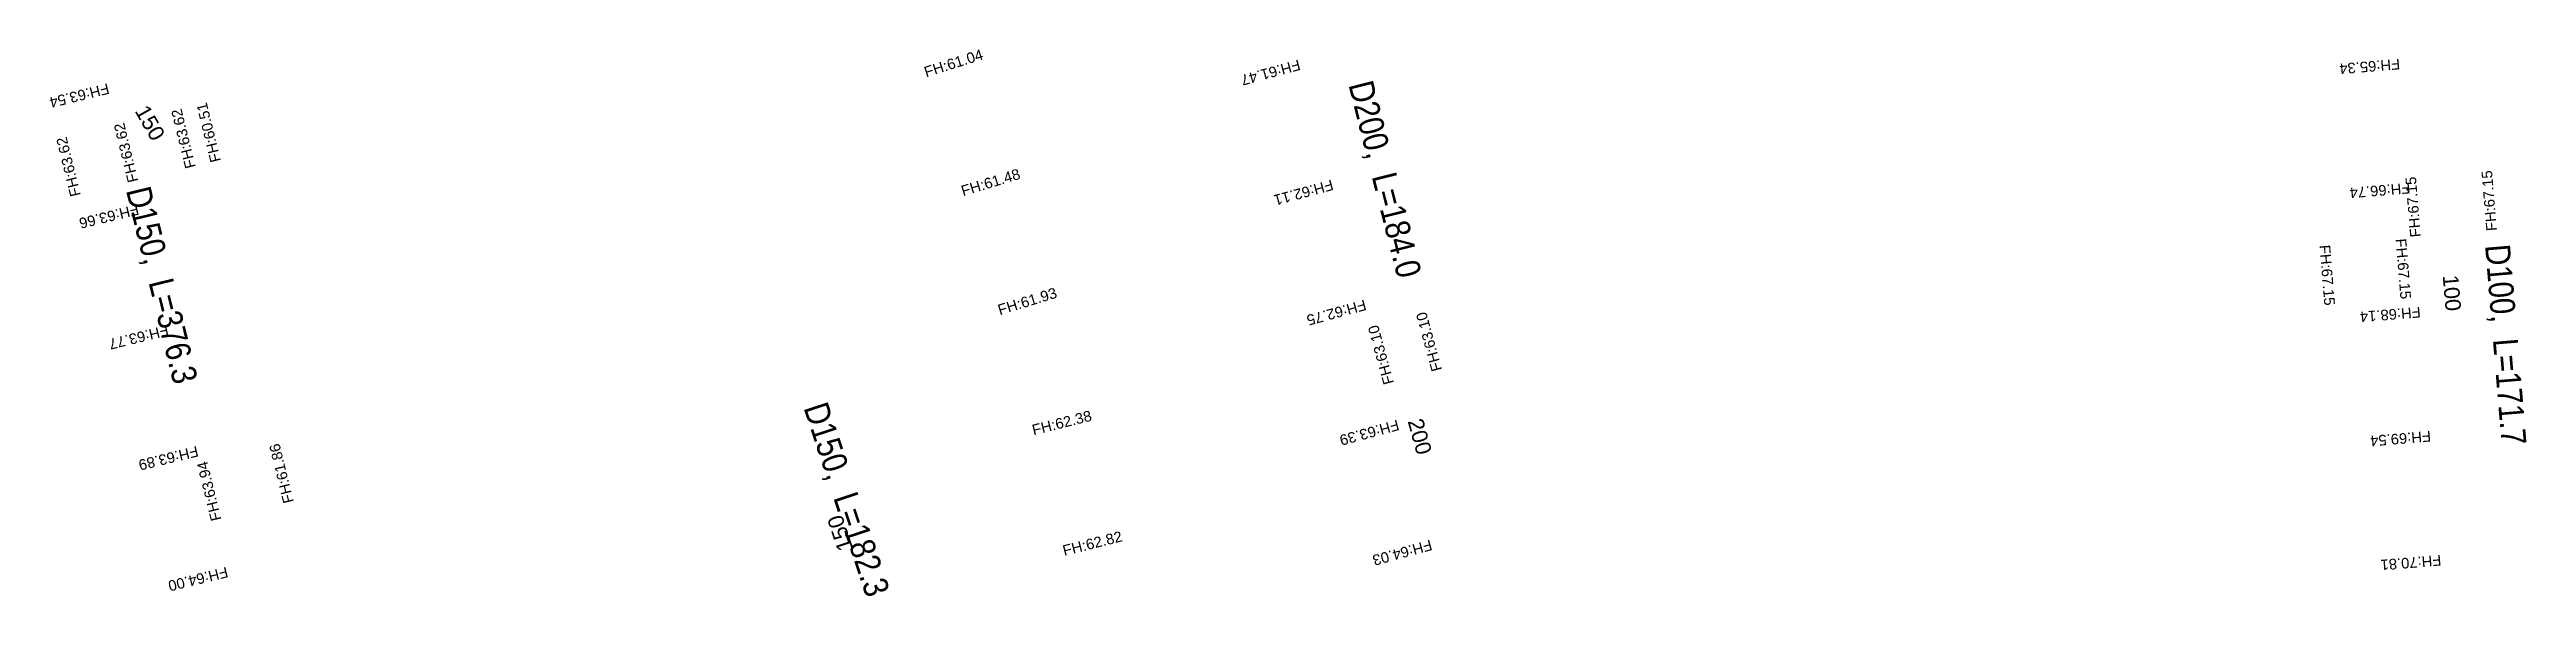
# Model space of a CAD drawing. Header units: millimetres. Extents: x 227572 to 269266, y 328772 to 443556.
# Drawn here: x 227980.8 to 228378.3, y 431497.9 to 431585.8 of the extents above; entities that cross this region are included whole.
import ezdxf
from ezdxf.enums import TextEntityAlignment as Align

# ---------------------------------------------------------------- set-up
doc = ezdxf.new("R2010")
doc.units = ezdxf.units.MM
for name, color, linetype in [('L_diameter', 3, 'Continuous'), ('S-2.생활-2.관로-2.제원', 7, 'Continuous'), ('도로체인계획고', 6, 'Continuous')]:
    doc.layers.add(name, color=color, linetype=linetype)
doc.styles.add('HY울릉도M', font='HYWULM.TTF')
doc.styles.get("Standard").update_dxf_attribs({"font": 'arial.ttf'})

msp = doc.modelspace()

# ---------------------------------------------------------------- texts
at = {"layer": 'L_diameter'}
for s, rotation, p in [('150', 299.6013, (227996.63, 431577.13)), ('100', 274.7488, (228367.39, 431549.64)), ('200', 285.3183, (228201.19, 431526.71)), ('150', 108.3087, (228107.42, 431504.87))]:
    msp.add_text(s, height=2.5, rotation=rotation, dxfattribs=at).set_placement(p, align=Align.TOP_LEFT)
at = {"layer": 'S-2.생활-2.관로-2.제원', "color": 7, "style": 'HY울릉도M', "width": 0.9}
for s, rotation, p in [('D200,  L=184.0', 284.2283, (228193.24, 431564.43, 69)), ('D150,  L=376.3', 283.7861, (227996.94, 431547.43, 69)), ('D100,  L=171.7', 274.7488, (228373.03, 431538.17, 69)), ('D150,  L=182.3', 288.3008, (228106.89, 431512.84, 69))]:
    msp.add_text(s, height=4, rotation=rotation, dxfattribs=at).set_placement(p, align=Align.CENTER)
at = {"layer": '도로체인계획고'}
for s, rotation, p in [('FH:61.04', 17.6413, (228121.52, 431581.27)), ('FH:61.47', 195.3183, (228181.29, 431584.17)), ('FH:65.34', 184.7488, (228357.98, 431584.28)), ('FH:63.54', 193.7861, (227990.17, 431580.34)), ('FH:63.62', 103.7861, (228004.32, 431566.88)), ('FH:60.51', 103.7016, (228008.36, 431567.86)), ('FH:63.62', 103.7016, (227995.1, 431564.62)), ('FH:63.62', 103.7861, (227985.87, 431562.36)), ('FH:61.48', 17.1195, (228127.45, 431562.16)), ('FH:62.11', 195.3183, (228186.58, 431564.88)), ('FH:66.74', 184.7488, (228359.63, 431564.35)), ('FH:67.15', 94.7488, (228361.4, 431555.65)), ('FH:67.15', 94.7488, (228373.61, 431556.66)), ('FH:63.66', 193.7861, (227994.93, 431560.92)), ('FH:67.15', 274.7488, (228345.12, 431554.29)), ('FH:67.15', 274.7488, (228357.33, 431555.31)), ('FH:61.93', 17.1195, (228133.34, 431543.05)), ('FH:62.75', 195.3183, (228191.86, 431545.59)), ('FH:68.14', 184.7488, (228361.29, 431544.42)), ('FH:63.77', 193.7861, (227999.7, 431541.5)), ('FH:63.10', 105.3183, (228196.61, 431532.19)), ('FH:63.10', 105.3183, (228204.33, 431534.3)), ('FH:62.38', 14.2283, (228138.77, 431523.75)), ('FH:63.39', 195.3183, (228197.14, 431526.3)), ('FH:69.54', 184.7488, (228362.94, 431524.48)), ('FH:63.89', 193.7861, (228004.47, 431522.07)), ('FH:61.86', 103.7861, (228020.05, 431513.08)), ('FH:63.94', 103.7861, (228008.44, 431510.23)), ('FH:62.82', 14.2283, (228143.68, 431504.37)), ('FH:64.03', 195.3183, (228202.43, 431507.01)), ('FH:70.81', 184.7488, (228364.6, 431504.55)), ('FH:64.00', 193.7861, (228009.23, 431502.65))]:
    msp.add_text(s, height=1.7, rotation=rotation, dxfattribs=at).set_placement(p)

doc.saveas('drawing.dxf')
